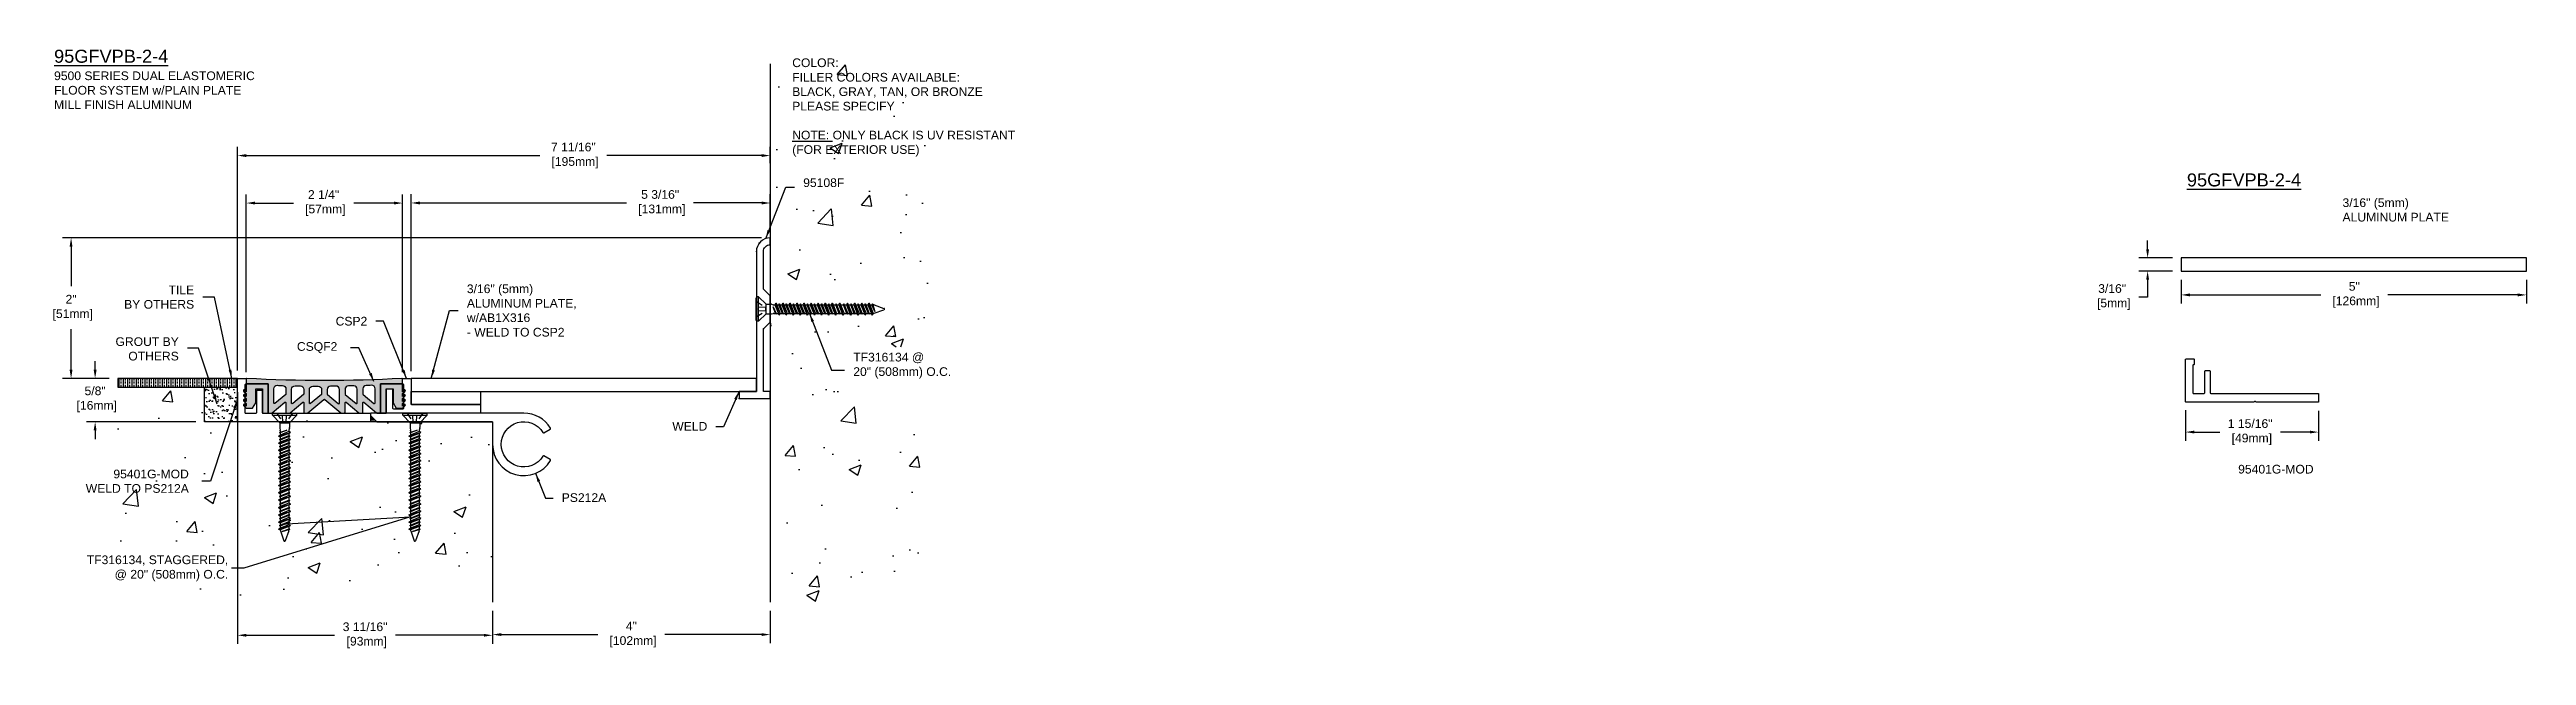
# Model space of a CAD drawing. Header units: inches. Extents: x -1.2 to 34.5, y 3.8 to 12.5.
import ezdxf
from ezdxf import colors
from ezdxf.entities.mleader import LeaderData, LeaderLine
from ezdxf.math import Vec2, Vec3

# ---------------------------------------------------------------- set-up
doc = ezdxf.new("R2010")
doc.units = ezdxf.units.IN
doc.header["$MEASUREMENT"] = 0
doc.linetypes.add('DASHED', pattern=[0.75, 0.5, -0.25])
for name, color, linetype in [('anchors', 4, 'Continuous'), ('conditions', 1, 'Continuous'), ('dimensions', 3, 'Continuous'), ('FILLER', 2, 'Continuous'), ('METALS', 7, 'Continuous'), ('text', 2, 'Continuous')]:
    doc.layers.add(name, color=color, linetype=linetype)
doc.styles.add('ARIAL', font='arial.ttf')
doc.dimstyles.new('Arial', dxfattribs={"dimtxt": 0.125, "dimasz": 0.125, "dimexe": 0.125, "dimexo": 0.125, "dimgap": 0.125, "dimtad": 0, "dimtih": 1, "dimtoh": 1, "dimdec": 4, "dimzin": 0, "dimdsep": 46, "dimlunit": 4, "dimtxsty": 'ARIAL', "dimcen": 0.09, "dimadec": 0, "dimazin": 0, "dimtfac": 1, "dimtdec": 4, "dimtofl": 0, "dimtmove": 0, "dimatfit": 3, "dimfxl": 0, "dimfrac": 2, "dimtolj": 1, "dimtzin": 0, "dimarcsym": 0})

msp = doc.modelspace()

# ---------------------------------------------------------------- texts
at = {"layer": 'text', "attachment_point": 1, "style": 'ARIAL'}
for s, insert, char_height, width in [('{\\L95GFVPB-2-4\\P\\H0.6667x;\\l9500 SERIES DUAL ELASTOMERIC\\PFLOOR SYSTEM w/PLAIN PLATE\\PMILL FINISH ALUMINUM}', (-1.12428, 12.49051), 0.1875, 7.03125), ('COLOR:{\\L                           }   \\~\\PFILLER COLORS AVAILABLE:\\PBLACK, GRAY, TAN, OR BRONZE\\PPLEASE SPECIFY\\~\\P\\P{\\LNOTE:} ONLY BLACK IS UV RESISTANT\\P(FOR EXTERIOR USE) ', (9.50855, 12.36551), 0.125, 3.515625), ('{\\L95GFVPB-2-4}', (29.59918, 10.70933), 0.1875, 1.875)]:
    msp.add_mtext(s, dxfattribs=dict(at, insert=insert, char_height=char_height, width=width))
at = {"layer": 'text', "char_height": 0.125, "style": 'ARIAL'}
for s, insert, attachment_point in [('\\A1;95108F', (9.66663, 10.57465), 4), ('3/16" (5mm)\\PALUMINUM PLATE', (31.84067, 10.1823), 4), ('TILE\\PBY OTHERS', (0.89382, 8.92667), 6), ('3/16" (5mm)\\PALUMINUM PLATE,\\Pw/AB1X316\\P- WELD TO CSP2', (4.82197, 8.73373), 4), ('CSP2', (3.38769, 8.57977), 6), ('GROUT BY\\POTHERS', (0.67261, 8.18088), 6), ('CSQF2', (2.956, 8.19908), 6), ('\\A1;TF316134 @\\P20" (508mm) O.C.', (10.38809, 7.93968), 4), ('\\A1;WELD', (8.28564, 7.06647), 6), ('95401G-MOD\\PWELD TO PS212A', (0.81685, 6.27449), 6), ('95401G-MOD', (31.42414, 6.44799), 6), ('\\A1;PS212A', (6.18857, 6.03866), 4)]:
    msp.add_mtext(s, dxfattribs=dict(at, insert=insert, attachment_point=attachment_point))

# ---------------------------------------------------------------- blocks, each defined once
blk = doc.blocks.new('*D5')
at = {"layer": 'DEFPOINTS', "color": 0}
for p in [(9.192, 10.283), (9.192, 9.791), (4.02, 7.736)]:
    blk.add_point(p, dxfattribs=at)
at = {"layer": 'dimensions', "color": 0, "lineweight": -2}
for p, q in [((4.02, 7.861), (4.02, 10.408)), ((9.192, 9.916), (9.192, 10.408)), ((4.145, 10.283), (7.123, 10.283)), ((9.067, 10.283), (8.089, 10.283))]:
    blk.add_line(p, q, dxfattribs=at)
at = {"layer": 'dimensions', "color": 0}
for points in [[(4.145, 10.304), (4.145, 10.262), (4.02, 10.283)], [(9.067, 10.304), (9.067, 10.262), (9.192, 10.283)]]:
    blk.add_solid(points, dxfattribs=at)
at = {"layer": 'dimensions', "color": 0, "insert": (7.606, 10.283), "char_height": 0.125, "attachment_point": 5, "style": 'ARIAL'}
blk.add_mtext('\\A1;5 3/16"\\P [131mm]', dxfattribs=at)
blk = doc.blocks.new('*D6')
at = {"layer": 'DEFPOINTS', "color": 0}
for p in [(1.52, 7.681), (5.192, 4.523), (5.192, 4.056)]:
    blk.add_point(p, dxfattribs=at)
at = {"layer": 'dimensions', "color": 0, "lineweight": -2}
for p, q in [((1.52, 7.556), (1.52, 3.931)), ((5.192, 4.398), (5.192, 3.931)), ((1.645, 4.056), (2.916, 4.056)), ((5.067, 4.056), (3.795, 4.056))]:
    blk.add_line(p, q, dxfattribs=at)
at = {"layer": 'dimensions', "color": 0}
for points in [[(1.645, 4.077), (1.645, 4.036), (1.52, 4.056)], [(5.067, 4.077), (5.067, 4.036), (5.192, 4.056)]]:
    blk.add_solid(points, dxfattribs=at)
at = {"layer": 'dimensions', "color": 0, "insert": (3.356, 4.056), "char_height": 0.125, "attachment_point": 5, "style": 'ARIAL'}
blk.add_mtext('\\A1;3 11/16"\\P [93mm]', dxfattribs=at)
blk = doc.blocks.new('*D7')
at = {"layer": 'DEFPOINTS', "color": 0}
for p in [(5.192, 4.533), (9.192, 4.533), (9.192, 4.066)]:
    blk.add_point(p, dxfattribs=at)
at = {"layer": 'dimensions', "color": 0, "lineweight": -2}
for p, q in [((5.192, 4.408), (5.192, 3.941)), ((9.192, 4.408), (9.192, 3.941)), ((5.317, 4.066), (6.709, 4.066)), ((9.067, 4.066), (7.675, 4.066))]:
    blk.add_line(p, q, dxfattribs=at)
at = {"layer": 'dimensions', "color": 0}
for points in [[(5.317, 4.087), (5.317, 4.046), (5.192, 4.066)], [(9.067, 4.087), (9.067, 4.046), (9.192, 4.066)]]:
    blk.add_solid(points, dxfattribs=at)
at = {"layer": 'dimensions', "color": 0, "insert": (7.192, 4.066), "char_height": 0.125, "attachment_point": 5, "style": 'ARIAL'}
blk.add_mtext('\\A1;4"\\P [102mm]', dxfattribs=at)
blk = doc.blocks.new('*D8')
at = {"layer": 'DEFPOINTS', "color": 0}
for p in [(29.518, 9.303), (34.49, 9.303), (34.49, 8.959)]:
    blk.add_point(p, dxfattribs=at)
at = {"layer": 'dimensions', "color": 0, "lineweight": -2}
for p, q in [((29.518, 9.178), (29.518, 8.834)), ((29.643, 8.959), (31.527, 8.959)), ((34.365, 8.959), (32.493, 8.959)), ((34.49, 9.178), (34.49, 8.834))]:
    blk.add_line(p, q, dxfattribs=at)
at = {"layer": 'dimensions', "color": 0}
for points in [[(29.643, 8.98), (29.643, 8.938), (29.518, 8.959)], [(34.365, 8.98), (34.365, 8.938), (34.49, 8.959)]]:
    blk.add_solid(points, dxfattribs=at)
at = {"layer": 'dimensions', "color": 0, "insert": (32.01, 8.959), "char_height": 0.125, "attachment_point": 5, "style": 'ARIAL'}
blk.add_mtext('\\A1;5"\\P [126mm]', dxfattribs=at)
blk = doc.blocks.new('*D9')
at = {"layer": 'DEFPOINTS', "color": 0}
for p in [(29.033, 9.303), (29.518, 9.491), (29.518, 9.303)]:
    blk.add_point(p, dxfattribs=at)
at = {"layer": 'dimensions', "color": 0, "lineweight": -2}
for p, q in [((29.033, 9.616), (29.033, 9.741)), ((29.393, 9.491), (28.908, 9.491)), ((29.393, 9.303), (28.908, 9.303)), ((29.033, 8.928), (28.908, 8.928)), ((29.033, 9.178), (29.033, 8.928))]:
    blk.add_line(p, q, dxfattribs=at)
at = {"layer": 'dimensions', "color": 0}
for points in [[(29.012, 9.616), (29.054, 9.616), (29.033, 9.491)], [(29.012, 9.178), (29.054, 9.178), (29.033, 9.303)]]:
    blk.add_solid(points, dxfattribs=at)
at = {"layer": 'dimensions', "color": 0, "insert": (28.522, 8.928), "char_height": 0.125, "attachment_point": 5, "style": 'ARIAL'}
blk.add_mtext('\\A1;3/16"\\P [5mm]', dxfattribs=at)
blk = doc.blocks.new('*D10')
at = {"layer": 'DEFPOINTS', "color": 0}
for p in [(-0.533, 7.756), (-0.207, 7.756), (1.045, 7.131)]:
    blk.add_point(p, dxfattribs=at)
at = {"layer": 'dimensions', "color": 0, "lineweight": -2}
for p, q in [((-0.533, 7.881), (-0.533, 8.006)), ((-0.332, 7.756), (-0.658, 7.756)), ((0.92, 7.131), (-0.658, 7.131)), ((-0.533, 7.006), (-0.533, 6.881))]:
    blk.add_line(p, q, dxfattribs=at)
at = {"layer": 'dimensions', "color": 0}
for points in [[(-0.554, 7.881), (-0.512, 7.881), (-0.533, 7.756)], [(-0.554, 7.006), (-0.512, 7.006), (-0.533, 7.131)]]:
    blk.add_solid(points, dxfattribs=at)
at = {"layer": 'dimensions', "color": 0, "insert": (-0.533, 7.454), "char_height": 0.125, "attachment_point": 5, "style": 'ARIAL'}
blk.add_mtext('\\A1;5/8"\\P [16mm]', dxfattribs=at)
blk = doc.blocks.new('95108F')
blk.add_lwpolyline([(0.063, 0.063), (0.963, 0.063), (1.063, -0.037), (1.438, -0.037), (1.538, 0.063), (2.077, 0.063, -0.414214), (2.176, -0.036), (2.176, -0.037), (2.276, -0.037), (2.276, -0.036, 0.414214), (2.077, 0.163), (1.261, 0.163), (1.251, 0.153), (1.241, 0.163), (0.063, 0.163), (0.063, 0.413), (-0.037, 0.413), (-0.037, -0.037), (0.063, -0.037)], format="xyb", close=True)
for p in [(-0.037, 0.413), (0.963, 0.063), (2.077, 0.163), (2.199, 0.122), (0.063, -0.037), (1.438, -0.037), (2.276, -0.037)]:
    blk.add_point(p)
blk = doc.blocks.new('A$C63CB1885')
for p, q in [((-0.176, 0), (-0.175, 0.018)), ((-0.176, 0), (0.176, 0)), ((-0.176, 0), (-0.07, -0.113)), ((-0.163, 0.029), (0.163, 0.029)), ((0.07, -0.113), (0.176, 0)), ((0.176, 0), (0.175, 0.018)), ((-0.086, -0.302), (0.086, -0.251)), ((-0.086, -0.302), (-0.062, -0.289)), ((-0.086, -0.302), (-0.062, -0.315)), ((-0.086, -0.403), (0.086, -0.353)), ((-0.074, -0.251), (0.032, -0.215)), ((-0.074, -0.251), (-0.062, -0.245)), ((-0.074, -0.251), (-0.062, -0.257)), ((-0.074, -0.353), (0.074, -0.302)), ((-0.074, -0.353), (-0.062, -0.346)), ((-0.074, -0.353), (-0.062, -0.359)), ((-0.07, -0.113), (0.07, -0.113)), ((-0.07, -0.113), (-0.07, -0.18)), ((-0.069, -0.189), (-0.063, -0.215)), ((-0.062, -0.245), (0.032, -0.215)), ((0.032, -0.215), (-0.062, -0.257)), ((-0.062, -0.225), (-0.062, -0.245)), ((0.062, -0.238), (-0.062, -0.289)), ((-0.062, -0.257), (-0.062, -0.289)), ((0.062, -0.264), (-0.062, -0.315)), ((-0.062, -0.346), (0.062, -0.296)), ((0.062, -0.308), (-0.062, -0.359)), ((-0.062, -0.315), (-0.062, -0.346)), ((0.062, -0.34), (-0.062, -0.391)), ((0.062, -0.225), (0.062, -0.238)), ((0.086, -0.251), (0.062, -0.238)), ((0.086, -0.251), (0.062, -0.264)), ((0.062, -0.264), (0.062, -0.296)), ((0.074, -0.302), (0.062, -0.296)), ((0.074, -0.302), (0.062, -0.308)), ((0.062, -0.308), (0.062, -0.34)), ((0.086, -0.353), (0.062, -0.34)), ((0.086, -0.353), (0.062, -0.366)), ((0.069, -0.189), (0.063, -0.215)), ((0.07, -0.113), (0.07, -0.18)), ((-0.086, -0.403), (-0.062, -0.391)), ((-0.086, -0.403), (-0.062, -0.416)), ((-0.086, -0.505), (0.086, -0.454)), ((-0.086, -0.505), (-0.062, -0.492)), ((-0.086, -0.505), (-0.062, -0.518)), ((-0.086, -0.607), (0.086, -0.556)), ((-0.086, -0.607), (-0.062, -0.594)), ((-0.086, -0.607), (-0.062, -0.619)), ((-0.086, -0.708), (0.086, -0.657)), ((-0.086, -0.708), (-0.062, -0.695)), ((-0.086, -0.708), (-0.062, -0.721)), ((-0.074, -0.454), (0.074, -0.403)), ((-0.074, -0.454), (-0.062, -0.448)), ((-0.074, -0.454), (-0.062, -0.46)), ((-0.074, -0.556), (0.074, -0.505)), ((-0.074, -0.556), (-0.062, -0.55)), ((-0.074, -0.556), (-0.062, -0.562)), ((-0.074, -0.657), (0.074, -0.607)), ((-0.074, -0.657), (-0.062, -0.651)), ((-0.074, -0.657), (-0.062, -0.664)), ((-0.074, -0.759), (0.074, -0.708)), ((-0.062, -0.359), (-0.062, -0.391)), ((0.062, -0.366), (-0.062, -0.416)), ((-0.062, -0.448), (0.062, -0.397)), ((0.062, -0.41), (-0.062, -0.46)), ((-0.062, -0.416), (-0.062, -0.448)), ((0.062, -0.441), (-0.062, -0.492)), ((-0.062, -0.46), (-0.062, -0.492)), ((0.062, -0.467), (-0.062, -0.518)), ((-0.062, -0.55), (0.062, -0.499)), ((0.062, -0.511), (-0.062, -0.562)), ((-0.062, -0.518), (-0.062, -0.55)), ((0.062, -0.543), (-0.062, -0.594)), ((-0.062, -0.562), (-0.062, -0.594)), ((0.062, -0.569), (-0.062, -0.619)), ((-0.062, -0.651), (0.062, -0.6)), ((0.062, -0.613), (-0.062, -0.664)), ((-0.062, -0.619), (-0.062, -0.651)), ((0.062, -0.644), (-0.062, -0.695)), ((-0.062, -0.664), (-0.062, -0.695)), ((0.062, -0.67), (-0.062, -0.721)), ((-0.062, -0.753), (0.062, -0.702)), ((0.062, -0.366), (0.062, -0.397)), ((0.074, -0.403), (0.062, -0.397)), ((0.074, -0.403), (0.062, -0.41)), ((0.062, -0.41), (0.062, -0.441)), ((0.086, -0.454), (0.062, -0.441)), ((0.086, -0.454), (0.062, -0.467)), ((0.062, -0.467), (0.062, -0.499)), ((0.074, -0.505), (0.062, -0.499)), ((0.074, -0.505), (0.062, -0.511)), ((0.062, -0.511), (0.062, -0.543)), ((0.086, -0.556), (0.062, -0.543)), ((0.086, -0.556), (0.062, -0.569)), ((0.062, -0.569), (0.062, -0.6)), ((0.074, -0.607), (0.062, -0.6)), ((0.074, -0.607), (0.062, -0.613)), ((0.062, -0.613), (0.062, -0.644)), ((0.086, -0.657), (0.062, -0.644)), ((0.086, -0.657), (0.062, -0.67)), ((0.062, -0.67), (0.062, -0.702)), ((0.074, -0.708), (0.062, -0.702)), ((0.074, -0.708), (0.062, -0.714)), ((-0.086, -0.81), (0.086, -0.759)), ((-0.086, -0.81), (-0.062, -0.797)), ((-0.086, -0.81), (-0.062, -0.823)), ((-0.086, -0.911), (0.086, -0.86)), ((-0.086, -0.911), (-0.062, -0.898)), ((-0.086, -0.911), (-0.062, -0.924)), ((-0.086, -1.013), (0.086, -0.962)), ((-0.086, -1.013), (-0.062, -1)), ((-0.086, -1.013), (-0.062, -1.026)), ((-0.086, -1.114), (0.086, -1.064)), ((-0.074, -0.759), (-0.062, -0.753)), ((-0.074, -0.759), (-0.062, -0.765)), ((-0.074, -0.86), (0.074, -0.81)), ((-0.074, -0.86), (-0.062, -0.854)), ((-0.074, -0.86), (-0.062, -0.867)), ((-0.074, -0.962), (0.074, -0.911)), ((-0.074, -0.962), (-0.062, -0.956)), ((-0.074, -0.962), (-0.062, -0.968)), ((-0.074, -1.064), (0.074, -1.013)), ((-0.074, -1.064), (-0.062, -1.057)), ((-0.074, -1.064), (-0.062, -1.07)), ((0.062, -0.714), (-0.062, -0.765)), ((-0.062, -0.721), (-0.062, -0.753)), ((0.062, -0.746), (-0.062, -0.797)), ((-0.062, -0.765), (-0.062, -0.797)), ((0.062, -0.772), (-0.062, -0.823)), ((-0.062, -0.854), (0.062, -0.804)), ((0.062, -0.816), (-0.062, -0.867)), ((-0.062, -0.823), (-0.062, -0.854)), ((0.062, -0.848), (-0.062, -0.898)), ((-0.062, -0.867), (-0.062, -0.898)), ((0.062, -0.873), (-0.062, -0.924)), ((-0.062, -0.956), (0.062, -0.905)), ((0.062, -0.917), (-0.062, -0.968)), ((-0.062, -0.924), (-0.062, -0.956)), ((0.062, -0.949), (-0.062, -1)), ((-0.062, -0.968), (-0.062, -1)), ((0.062, -0.975), (-0.062, -1.026)), ((-0.062, -1.057), (0.062, -1.007)), ((0.062, -1.019), (-0.062, -1.07)), ((-0.062, -1.026), (-0.062, -1.057)), ((0.062, -1.051), (-0.062, -1.101)), ((-0.062, -1.07), (-0.062, -1.101)), ((0.062, -0.714), (0.062, -0.746)), ((0.086, -0.759), (0.062, -0.746)), ((0.086, -0.759), (0.062, -0.772)), ((0.062, -0.772), (0.062, -0.804)), ((0.074, -0.81), (0.062, -0.804)), ((0.074, -0.81), (0.062, -0.816)), ((0.062, -0.816), (0.062, -0.848)), ((0.086, -0.86), (0.062, -0.848)), ((0.086, -0.86), (0.062, -0.873)), ((0.062, -0.873), (0.062, -0.905)), ((0.074, -0.911), (0.062, -0.905)), ((0.074, -0.911), (0.062, -0.917)), ((0.062, -0.917), (0.062, -0.949)), ((0.086, -0.962), (0.062, -0.949)), ((0.086, -0.962), (0.062, -0.975)), ((0.062, -0.975), (0.062, -1.007)), ((0.074, -1.013), (0.062, -1.007)), ((0.074, -1.013), (0.062, -1.019)), ((0.062, -1.019), (0.062, -1.051)), ((0.086, -1.064), (0.062, -1.051)), ((0.086, -1.064), (0.062, -1.077)), ((-0.086, -1.114), (-0.062, -1.101)), ((-0.086, -1.114), (-0.062, -1.127)), ((-0.086, -1.222), (0.086, -1.171)), ((-0.086, -1.222), (-0.062, -1.209)), ((-0.086, -1.222), (-0.062, -1.235)), ((-0.086, -1.332), (0.086, -1.282)), ((-0.086, -1.332), (-0.062, -1.319)), ((-0.086, -1.332), (-0.062, -1.345)), ((-0.086, -1.438), (0.086, -1.387)), ((-0.086, -1.438), (-0.062, -1.425)), ((-0.074, -1.171), (0.074, -1.121)), ((-0.074, -1.171), (-0.062, -1.165)), ((-0.074, -1.171), (-0.062, -1.178)), ((-0.074, -1.282), (0.074, -1.231)), ((-0.074, -1.282), (-0.062, -1.275)), ((-0.074, -1.282), (-0.062, -1.288)), ((-0.074, -1.387), (0.074, -1.336)), ((-0.074, -1.387), (-0.062, -1.381)), ((-0.074, -1.387), (-0.062, -1.393)), ((0.062, -1.077), (-0.062, -1.127)), ((-0.062, -1.165), (0.062, -1.115)), ((0.062, -1.127), (-0.062, -1.178)), ((-0.062, -1.127), (-0.062, -1.165)), ((0.062, -1.159), (-0.062, -1.209)), ((-0.062, -1.178), (-0.062, -1.209)), ((0.062, -1.184), (-0.062, -1.235)), ((-0.062, -1.275), (0.062, -1.225)), ((-0.062, -1.235), (-0.062, -1.275)), ((0.062, -1.237), (-0.062, -1.288)), ((0.062, -1.269), (-0.062, -1.319)), ((-0.062, -1.288), (-0.062, -1.319)), ((0.062, -1.295), (-0.062, -1.345)), ((-0.062, -1.381), (0.062, -1.33)), ((0.062, -1.343), (-0.062, -1.393)), ((-0.062, -1.345), (-0.062, -1.381)), ((0.062, -1.374), (-0.062, -1.425)), ((-0.062, -1.393), (-0.062, -1.425)), ((0.062, -1.4), (-0.062, -1.451)), ((0.062, -1.077), (0.062, -1.115)), ((0.074, -1.121), (0.062, -1.115)), ((0.074, -1.121), (0.062, -1.127)), ((0.062, -1.127), (0.062, -1.159)), ((0.086, -1.171), (0.062, -1.159)), ((0.086, -1.171), (0.062, -1.184)), ((0.062, -1.184), (0.062, -1.225)), ((0.074, -1.231), (0.062, -1.225)), ((0.074, -1.231), (0.062, -1.237)), ((0.062, -1.237), (0.062, -1.269)), ((0.086, -1.282), (0.062, -1.269)), ((0.086, -1.282), (0.062, -1.295)), ((0.062, -1.295), (0.062, -1.33)), ((0.074, -1.336), (0.062, -1.33)), ((0.074, -1.336), (0.062, -1.343)), ((0.062, -1.343), (0.062, -1.374)), ((0.086, -1.387), (0.062, -1.374)), ((0.086, -1.387), (0.062, -1.4)), ((0.062, -1.4), (0.062, -1.433)), ((-0.086, -1.438), (-0.062, -1.451)), ((-0.086, -1.54), (0.086, -1.489)), ((-0.086, -1.54), (-0.062, -1.527)), ((-0.086, -1.54), (-0.062, -1.553)), ((-0.086, -1.643), (0.086, -1.592)), ((-0.086, -1.643), (-0.062, -1.63)), ((-0.086, -1.643), (-0.062, -1.655)), ((-0.074, -1.489), (0.074, -1.439)), ((-0.074, -1.489), (-0.062, -1.483)), ((-0.074, -1.489), (-0.062, -1.496)), ((-0.074, -1.592), (0.074, -1.541)), ((-0.074, -1.592), (-0.062, -1.586)), ((-0.074, -1.592), (-0.062, -1.598)), ((-0.062, -1.483), (0.062, -1.433)), ((0.062, -1.445), (-0.062, -1.496)), ((-0.062, -1.451), (-0.062, -1.483)), ((0.062, -1.477), (-0.062, -1.527)), ((-0.062, -1.496), (-0.062, -1.527)), ((0.062, -1.502), (-0.062, -1.553)), ((-0.062, -1.586), (0.062, -1.535)), ((0.062, -1.547), (-0.062, -1.598)), ((-0.062, -1.553), (-0.062, -1.586)), ((0.062, -1.579), (-0.062, -1.63)), ((-0.062, -1.598), (-0.062, -1.63)), ((0.062, -1.605), (-0.062, -1.655)), ((-0.06, -1.668), (-0.01, -1.81)), ((-0.034, -1.679), (0.062, -1.636)), ((-0.034, -1.679), (0.074, -1.643)), ((0.062, -1.649), (-0.034, -1.679)), ((0.06, -1.668), (0.01, -1.81)), ((0.074, -1.439), (0.062, -1.433)), ((0.074, -1.439), (0.062, -1.445)), ((0.062, -1.445), (0.062, -1.477)), ((0.086, -1.489), (0.062, -1.477)), ((0.086, -1.489), (0.062, -1.502)), ((0.062, -1.502), (0.062, -1.535)), ((0.074, -1.541), (0.062, -1.535)), ((0.074, -1.541), (0.062, -1.547)), ((0.062, -1.547), (0.062, -1.579)), ((0.086, -1.592), (0.062, -1.579)), ((0.086, -1.592), (0.062, -1.605)), ((0.062, -1.605), (0.062, -1.652)), ((0.074, -1.643), (0.062, -1.636)), ((0.074, -1.643), (0.062, -1.649))]:
    blk.add_line(p, q)
at = {"linetype": 'DASHED', "ltscale": 0.025}
for p, q in [((-0.113, 0.029), (-0.024, -0.106)), ((-0.024, -0.106), (-0.031, 0.028)), ((0.024, -0.106), (0.031, 0.029)), ((0.112, 0.029), (0.024, -0.106)), ((-0.024, -0.106), (0.024, -0.106))]:
    blk.add_line(p, q, dxfattribs=at)
for centre, radius, start, end in [((-0.163, 0.017), 0.0112, 90, 175), ((0.163, 0.017), 0.0112, 5, 90), ((-0.023, -0.18), 0.0465, 180, 191.9357), ((-0.109, -0.225), 0.0465, 0, 11.9357), ((0.109, -0.225), 0.0465, 168.0643, 180), ((0.023, -0.18), 0.0465, 348.0643, 0), ((-0.016, -1.652), 0.0465, 183.9476, 199.3058), ((0.016, -1.652), 0.0465, 340.6942, 0), ((0, -1.806), 0.0106, 204.1001, 335.8999)]:
    blk.add_arc(centre, radius, start, end)
blk = doc.blocks.new('TF316134')
blk.add_blockref('A$C63CB1885', (0, -0.0285))
blk = doc.blocks.new('*D11')
at = {"layer": 'DEFPOINTS', "color": 0}
for p in [(9.192, 9.781), (-0.879, 7.756), (-0.207, 7.756)]:
    blk.add_point(p, dxfattribs=at)
at = {"layer": 'dimensions', "color": 0, "lineweight": -2}
for p, q in [((9.067, 9.781), (-1.004, 9.781)), ((-0.879, 9.656), (-0.879, 9.083)), ((-0.879, 7.881), (-0.879, 8.464)), ((-0.332, 7.756), (-1.004, 7.756))]:
    blk.add_line(p, q, dxfattribs=at)
at = {"layer": 'dimensions', "color": 0}
for points in [[(-0.9, 9.656), (-0.859, 9.656), (-0.879, 9.781)], [(-0.9, 7.881), (-0.859, 7.881), (-0.879, 7.756)]]:
    blk.add_solid(points, dxfattribs=at)
at = {"layer": 'dimensions', "color": 0, "insert": (-0.879, 8.774), "char_height": 0.125, "attachment_point": 5, "style": 'ARIAL'}
blk.add_mtext('\\A1;2"\\P [51mm]', dxfattribs=at)
blk = doc.blocks.new('csp2')
blk.add_lwpolyline([(0, 0.33, -0.414214), (0.02, 0.35), (0.066, 0.35, -0.414214), (0.086, 0.33), (0.086, 0.08, 0.414214), (0.106, 0.06), (0.23, 0.06, 0.414214), (0.25, 0.08), (0.25, 0.405, 0.414214), (0.24, 0.415, -0.414214), (0.23, 0.425), (0.23, 0.49, -0.414214), (0.24, 0.5), (0.335, 0.5, -0.414214), (0.355, 0.48), (0.355, 0.135, 0.414214), (0.365, 0.125), (1.355, 0.125), (1.355, 0), (0.335, 0), (0.02, 0, -0.414214), (0, 0.02)], format="xyb", close=True)
blk = doc.blocks.new('1inchShim')
blk.add_lwpolyline([(46.452, 33.613), (47.452, 33.613), (47.452, 33.426), (46.452, 33.426), (46.452, 33.613)])
blk = doc.blocks.new('*D12')
at = {"layer": 'DEFPOINTS', "color": 0}
for p in [(9.192, 10.966), (9.192, 10.734), (1.52, 7.746)]:
    blk.add_point(p, dxfattribs=at)
at = {"layer": 'dimensions', "color": 0, "lineweight": -2}
for p, q in [((1.52, 7.871), (1.52, 11.091)), ((9.192, 10.859), (9.192, 11.091)), ((1.645, 10.966), (5.873, 10.966)), ((9.067, 10.966), (6.839, 10.966))]:
    blk.add_line(p, q, dxfattribs=at)
at = {"layer": 'dimensions', "color": 0}
for points in [[(1.645, 10.987), (1.645, 10.945), (1.52, 10.966)], [(9.067, 10.987), (9.067, 10.945), (9.192, 10.966)]]:
    blk.add_solid(points, dxfattribs=at)
at = {"layer": 'dimensions', "color": 0, "insert": (6.356, 10.966), "char_height": 0.125, "attachment_point": 5, "style": 'ARIAL'}
blk.add_mtext('\\A1;7 11/16"\\P [195mm]', dxfattribs=at)
blk = doc.blocks.new('*D13')
at = {"layer": 'DEFPOINTS', "color": 0}
for p in [(3.895, 10.282), (1.645, 7.719), (3.895, 7.719)]:
    blk.add_point(p, dxfattribs=at)
at = {"layer": 'dimensions', "color": 0, "lineweight": -2}
for p, q in [((1.645, 7.844), (1.645, 10.407)), ((3.895, 7.844), (3.895, 10.407)), ((1.77, 10.282), (2.323, 10.282)), ((3.77, 10.282), (3.193, 10.282))]:
    blk.add_line(p, q, dxfattribs=at)
at = {"layer": 'dimensions', "color": 0}
for points in [[(1.77, 10.303), (1.77, 10.261), (1.645, 10.282)], [(3.77, 10.303), (3.77, 10.261), (3.895, 10.282)]]:
    blk.add_solid(points, dxfattribs=at)
at = {"layer": 'dimensions', "color": 0, "insert": (2.758, 10.282), "char_height": 0.125, "attachment_point": 5, "style": 'ARIAL'}
blk.add_mtext('\\A1;2 1/4"\\P [57mm]', dxfattribs=at)
blk = doc.blocks.new('PS212A')
at = {"linetype": 'Continuous', "flags": 128}
blk.add_lwpolyline([(0.451, 0.125), (-1.747, 0.125, 0.414214), (-1.757, 0.115), (-1.757, 0.095, 0.198912), (-1.754, 0.087), (-1.67, 0.003, 0.198912), (-1.663, 0), (-0.009, 0, -0.414214), (0.001, -0.01), (0.001, -0.325, 0.758338), (0.836, -0.559, 0.420887), (0.832, -0.545), (0.741, -0.492, 0.405496), (0.727, -0.496, -3.520953), (0.727, -0.154, 0.405496), (0.741, -0.157), (0.832, -0.105, 0.420887), (0.836, -0.091, 0.261868)], format="xyb", close=True, dxfattribs=at)
blk = doc.blocks.new('95401G')
blk.add_lwpolyline([(1.915, 0), (1.019, 0, -0.198912), (1.012, 0.003), (1.007, 0.008, 0.414214), (0.993, 0.008), (0.988, 0.003, -0.198912), (0.981, 0), (0.01, 0, -0.414214), (0, 0.01), (0, 0.615, -0.414214), (0.01, 0.625), (0.115, 0.625, -0.414214), (0.125, 0.615), (0.125, 0.55, -0.414214), (0.115, 0.54, 0.414214), (0.105, 0.53), (0.105, 0.135, 0.414214), (0.115, 0.125), (0.265, 0.125, 0.414214), (0.275, 0.135), (0.275, 0.445, -0.414214), (0.285, 0.455), (0.345, 0.455, -0.414214), (0.355, 0.445), (0.355, 0.135, 0.414214), (0.365, 0.125), (1.915, 0.125)], format="xyb", close=True)
blk = doc.blocks.new('*D16')
at = {"layer": 'DEFPOINTS', "color": 0}
for p in [(29.58, 7.423), (31.495, 7.413), (31.495, 6.983)]:
    blk.add_point(p, dxfattribs=at)
at = {"layer": 'dimensions', "color": 0, "lineweight": -2}
for p, q in [((29.58, 7.298), (29.58, 6.858)), ((31.495, 7.288), (31.495, 6.858)), ((29.705, 6.983), (30.075, 6.983)), ((31.37, 6.983), (30.945, 6.983))]:
    blk.add_line(p, q, dxfattribs=at)
at = {"layer": 'dimensions', "color": 0}
for points in [[(29.705, 7.004), (29.705, 6.963), (29.58, 6.983)], [(31.37, 7.004), (31.37, 6.963), (31.495, 6.983)]]:
    blk.add_solid(points, dxfattribs=at)
at = {"layer": 'dimensions', "color": 0, "insert": (30.51, 6.983), "char_height": 0.125, "attachment_point": 5, "style": 'ARIAL'}
blk.add_mtext('\\A1;1 15/16"\\P [49mm]', dxfattribs=at)
blk = doc.blocks.new('CSQF2')
h = blk.add_hatch(color=256)
h.paths.add_polyline_path([(4.559, 1.888, 0.430422), (4.548, 1.898, -0.027516), (2.319, 1.898, 0.430422), (2.309, 1.888), (2.309, 1.819), (2.624, 1.819), (2.624, 1.399), (2.676, 1.399, 0.176327), (2.682, 1.401), (2.864, 1.554, -0.63707), (2.88, 1.546), (2.88, 1.409, 0.414214), (2.89, 1.399), (2.932, 1.399, 0.176327), (2.939, 1.401), (3.121, 1.554, -0.63707), (3.137, 1.546), (3.137, 1.409, 0.414214), (3.147, 1.399), (3.189, 1.399, 0.176327), (3.195, 1.401), (3.427, 1.596, -0.36397), (3.44, 1.596), (3.672, 1.401, 0.176327), (3.679, 1.399), (3.721, 1.399, 0.414214), (3.731, 1.409), (3.731, 1.546, -0.63707), (3.747, 1.554), (3.929, 1.401, 0.176327), (3.935, 1.399), (3.977, 1.399, 0.414214), (3.987, 1.409), (3.987, 1.546, -0.63707), (4.004, 1.554), (4.186, 1.401, 0.176327), (4.192, 1.399), (4.244, 1.399), (4.244, 1.819), (4.559, 1.819)])
h.paths.add_polyline_path([(3.267, 1.788, 0.000939), (3.344, 1.788, -0.412919), (3.394, 1.738), (3.394, 1.676, -0.221695), (3.39, 1.669), (3.234, 1.537, -0.63707), (3.217, 1.545), (3.217, 1.738, -0.416611)], flags=16)
h.paths.add_polyline_path([(3.137, 1.74), (3.137, 1.676, -0.221695), (3.134, 1.669), (2.977, 1.537, -0.63707), (2.96, 1.545), (2.96, 1.742, -0.420307), (3.012, 1.792, 0.000939), (3.088, 1.79, -0.409242)], flags=16)
h.paths.add_polyline_path([(3.524, 1.788, 0.000939), (3.6, 1.788, -0.416611), (3.651, 1.738), (3.651, 1.545, -0.63707), (3.634, 1.537), (3.478, 1.669, -0.221695), (3.474, 1.676), (3.474, 1.738, -0.412919)], flags=16)
h.paths.add_polyline_path([(2.88, 1.746), (2.88, 1.676, -0.221695), (2.877, 1.669), (2.72, 1.537, -0.63707), (2.704, 1.545), (2.704, 1.749, -0.424014), (2.756, 1.799, 0.000939), (2.832, 1.796, -0.405574)], flags=16)
h.paths.add_polyline_path([(3.78, 1.79, 0.000939), (3.856, 1.792, -0.420307), (3.907, 1.742), (3.907, 1.545, -0.63707), (3.891, 1.537), (3.734, 1.669, -0.221695), (3.731, 1.676), (3.731, 1.74, -0.409242)], flags=16)
h.paths.add_polyline_path([(4.036, 1.796, 0.000939), (4.112, 1.799, -0.424014), (4.164, 1.749), (4.164, 1.545, -0.63707), (4.147, 1.537), (3.991, 1.669, -0.221695), (3.987, 1.676), (3.987, 1.746, -0.405574)], flags=16)
h.paths.add_polyline_path([(2.624, 1.819), (2.309, 1.819), (2.309, 1.707), (2.285, 1.731, 0.414214), (2.271, 1.731, 0.414214), (2.271, 1.717), (2.309, 1.679), (2.309, 1.637), (2.285, 1.661, 0.414214), (2.271, 1.661, 0.414214), (2.271, 1.647), (2.309, 1.609), (2.309, 1.567), (2.285, 1.591, 0.414214), (2.271, 1.591, 0.414214), (2.271, 1.577), (2.309, 1.539), (2.309, 1.497), (2.285, 1.521, 0.414214), (2.271, 1.521, 0.414214), (2.271, 1.507), (2.306, 1.472, 0.198912), (2.313, 1.469), (2.399, 1.469), (2.444, 1.547), (2.444, 1.749), (2.544, 1.749), (2.544, 1.399), (2.624, 1.399)])
h.paths.add_polyline_path([(4.324, 1.749), (4.424, 1.749), (4.424, 1.547), (4.469, 1.469), (4.555, 1.469, 0.198912), (4.562, 1.472), (4.597, 1.507, 0.414214), (4.597, 1.521, 0.414214), (4.583, 1.521), (4.559, 1.497), (4.559, 1.539), (4.597, 1.577, 0.414214), (4.597, 1.591, 0.414214), (4.583, 1.591), (4.559, 1.567), (4.559, 1.609), (4.597, 1.647, 0.414214), (4.597, 1.661, 0.414214), (4.583, 1.661), (4.559, 1.637), (4.559, 1.679), (4.597, 1.717, 0.414214), (4.597, 1.731, 0.414214), (4.583, 1.731), (4.559, 1.707), (4.559, 1.819), (4.244, 1.819), (4.244, 1.399), (4.324, 1.399)])
for p, q in [((2.309, 1.819), (2.624, 1.819)), ((2.624, 1.819), (2.309, 1.819)), ((2.624, 1.819), (2.624, 1.399)), ((2.624, 1.399), (2.624, 1.819)), ((4.244, 1.819), (4.244, 1.399)), ((4.559, 1.819), (4.244, 1.819)), ((4.244, 1.819), (4.559, 1.819)), ((4.244, 1.399), (4.244, 1.819))]:
    blk.add_line(p, q)
for points in [[(2.89, 1.399), (2.932, 1.399, 0.176327), (2.939, 1.401), (3.121, 1.554, -0.63707), (3.137, 1.546), (3.137, 1.409, 0.414214), (3.147, 1.399), (3.189, 1.399, 0.176327), (3.195, 1.401), (3.427, 1.596, -0.36397), (3.44, 1.596), (3.672, 1.401, 0.176327), (3.679, 1.399), (3.721, 1.399, 0.414214), (3.731, 1.409), (3.731, 1.546, -0.63707), (3.747, 1.554), (3.929, 1.401, 0.176327), (3.935, 1.399), (3.977, 1.399, 0.414214), (3.987, 1.409), (3.987, 1.546, -0.63707), (4.004, 1.554), (4.186, 1.401, 0.176327), (4.192, 1.399), (4.244, 1.399), (4.324, 1.399), (4.324, 1.749), (4.424, 1.749), (4.424, 1.547), (4.469, 1.469), (4.555, 1.469, 0.198912), (4.562, 1.472), (4.597, 1.507, 0.414214), (4.597, 1.521, 0.414214), (4.583, 1.521), (4.559, 1.497), (4.559, 1.539), (4.597, 1.577, 0.414214), (4.597, 1.591, 0.414214), (4.583, 1.591), (4.559, 1.567), (4.559, 1.609), (4.597, 1.647, 0.414214), (4.597, 1.661, 0.414214), (4.583, 1.661), (4.559, 1.637), (4.559, 1.679), (4.597, 1.717, 0.414214), (4.597, 1.731, 0.414214), (4.583, 1.731), (4.559, 1.707), (4.559, 1.819), (4.559, 1.888, 0.430422), (4.548, 1.898, -0.027516), (2.319, 1.898, 0.430422), (2.309, 1.888), (2.309, 1.819), (2.309, 1.707), (2.285, 1.731, 0.414214), (2.271, 1.731, 0.414214), (2.271, 1.717), (2.309, 1.679), (2.309, 1.637), (2.285, 1.661, 0.414214), (2.271, 1.661, 0.414214), (2.271, 1.647), (2.309, 1.609), (2.309, 1.567), (2.285, 1.591, 0.414214), (2.271, 1.591, 0.414214), (2.271, 1.577), (2.309, 1.539), (2.309, 1.497), (2.285, 1.521, 0.414214), (2.271, 1.521, 0.414214), (2.271, 1.507), (2.306, 1.472, 0.198912), (2.313, 1.469), (2.399, 1.469), (2.444, 1.547), (2.444, 1.749), (2.544, 1.749), (2.544, 1.399), (2.624, 1.399), (2.676, 1.399, 0.176327), (2.682, 1.401), (2.864, 1.554, -0.63707), (2.88, 1.546), (2.88, 1.409, 0.414214)], [(2.88, 1.676, -0.221695), (2.877, 1.669), (2.72, 1.537, -0.63707), (2.704, 1.545), (2.704, 1.749, -0.424014), (2.756, 1.799, 0.000939), (2.832, 1.796, -0.405574), (2.88, 1.746)], [(3.137, 1.74), (3.137, 1.676, -0.221695), (3.134, 1.669), (2.977, 1.537, -0.63707), (2.96, 1.545), (2.96, 1.742, -0.420307), (3.012, 1.792, 0.000939), (3.088, 1.79, -0.409242)], [(3.394, 1.738), (3.394, 1.676, -0.221695), (3.39, 1.669), (3.234, 1.537, -0.63707), (3.217, 1.545), (3.217, 1.738, -0.416611), (3.267, 1.788, 0.000939), (3.344, 1.788, -0.412919)], [(3.474, 1.738), (3.474, 1.676, 0.221695), (3.478, 1.669), (3.634, 1.537, 0.63707), (3.651, 1.545), (3.651, 1.738, 0.416611), (3.6, 1.788, -0.000939), (3.524, 1.788, 0.412919)], [(3.78, 1.79, 0.409242), (3.731, 1.74), (3.731, 1.676, 0.221695), (3.734, 1.669), (3.891, 1.537, 0.63707), (3.907, 1.545), (3.907, 1.742, 0.420307), (3.856, 1.792, -0.000939)], [(3.987, 1.746), (3.987, 1.676, 0.221695), (3.991, 1.669), (4.147, 1.537, 0.63707), (4.164, 1.545), (4.164, 1.749, 0.424014), (4.112, 1.799, -0.000939), (4.036, 1.796, 0.405574)]]:
    blk.add_lwpolyline(points, format="xyb", close=True)

# ---------------------------------------------------------------- dimensions: what is measured, and where the dimension line sits
at = {"layer": 'dimensions'}
for base, p1, p2, override, picture, middle in [((9.19217, 10.96588), (1.51967, 7.74636), (9.19217, 10.73438), {"dimdec": 4, "dimpost": '\\X'}, '*D12', (6.35592, 10.96588)), ((3.89467, 10.28184), (1.64467, 7.71886), (3.89467, 7.71886), {"dimpost": '\\X'}, '*D13', (2.75817, 10.28184)), ((9.19217, 10.28283), (4.01993, 7.73636), (9.19217, 9.79136), {"dimpost": '\\X'}, '*D5', (7.60605, 10.28283)), ((34.49021, 8.95877), (29.51797, 9.30327), (34.49021, 9.30327), {"dimpost": '\\X'}, '*D8', (32.0101, 8.95877)), ((31.49493, 6.98346), (29.58043, 7.42346), (31.49493, 7.41346), {"dimpost": '\\X'}, '*D16', (30.50998, 6.98346)), ((9.19217, 4.06645), (5.19217, 4.53274), (9.19217, 4.53274), {"dimpost": '\\X'}, '*D7', (7.19217, 4.06645))]:
    dim = msp.add_linear_dim(base=base, p1=p1, p2=p2, dimstyle='Arial', override=override, dxfattribs=at)
    dim.commit()
    dim.dimension.update_dxf_attribs({"geometry": picture, "text_midpoint": middle, "dimtype": 160})
for base, p1, p2, angle, picture, middle in [((-0.87939, 7.75632), (9.19217, 9.78136), (-0.20698, 7.75632), 90, '*D11', (-0.87939, 8.77386)), ((29.03275, 9.30327), (29.51797, 9.49077), (29.51797, 9.30327), 90, '*D9', (28.52162, 8.92827)), ((-0.53292, 7.75632), (1.04456, 7.13132), (-0.20698, 7.75632), 90, '*D10', (-0.53292, 7.45386)), ((5.19217, 4.05642), (1.51967, 7.68132), (5.19217, 4.52271), 180, '*D6', (3.35592, 4.05642))]:
    dim = msp.add_linear_dim(base=base, p1=p1, p2=p2, angle=angle, dimstyle='Arial', override={"dimpost": '\\X'}, dxfattribs=at)
    dim.commit()
    dim.dimension.update_dxf_attribs({"geometry": picture, "text_midpoint": middle, "dimtype": 160})

# ---------------------------------------------------------------- hatches: boundary and pattern name
at = {"layer": 'conditions'}
h = msp.add_hatch(dxfattribs=at)
h.set_pattern_fill('AR-CONC', color=256, scale=0.25, style=0)
h.set_pattern_definition([(50, (-2.8016, 5.8635), (1.79315, -0.15688), [0.1875, -2.0625]), (355, (-2.8016, 5.8635), (-0.34688, 1.88048), [0.15, -1.65]), (100.451, (-2.6522, 5.8504), (1.44627, 1.7236), [0.15935, -1.75286]), (46.184, (-2.8016, 6.3635), (2.6681, -0.4138), [0.28125, -3.09375]), (96.636, (-2.5793, 6.329), (2.33666, 2.4353), [0.23903, -2.6293]), (351.184, (-2.8016, 6.3635), (2.33665, 2.4353), [0.225, -2.475]), (21, (-2.5516, 6.2385), (1.49227, -1.00655), [0.1875, -2.0625]), (326, (-2.5516, 6.2385), (0.60829, 1.81288), [0.15, -1.65]), (71.451, (-2.4273, 6.1546), (2.10056, 0.80633), [0.15935, -1.75286]), (37.5, (-2.80165, 5.8635), (0.0304, 0.832235), [0, -1.63, 0, -1.675, 0, -1.65625]), (7.5, (-2.80165, 5.8635), (0.657674, 0.98603), [0, -0.955, 0, -1.5925, 0, -0.63125]), (327.5, (-3.35915, 5.8635), (1.334556, -0.056387), [0, -0.625, 0, -1.95, 0, -2.5875]), (317.5, (-3.6091, 5.8635), (1.457965, 0.25026), [0, -0.8125, 0, -1.295, 0, -1.8375])])
h.paths.add_polyline_path([(11.49759, 12.28618), (9.19217, 12.28618), (9.19217, 8.83496), (9.20512, 8.83496), (9.23585, 8.82847, 0.05212645), (9.24546, 8.82746), (9.25883, 8.82746), (9.27176, 8.85146), (9.28468, 8.82746), (9.31638, 8.82746), (9.32254, 8.83891), (9.3287, 8.82746), (9.3604, 8.82746), (9.37332, 8.85146), (9.38625, 8.82746), (9.41794, 8.82746), (9.4241, 8.83891), (9.43027, 8.82746), (9.46196, 8.82746), (9.47488, 8.85146), (9.48781, 8.82746), (9.5195, 8.82746), (9.52567, 8.83891), (9.53183, 8.82746), (9.56352, 8.82746), (9.57645, 8.85146), (9.58937, 8.82746), (9.62106, 8.82746), (9.62723, 8.83891), (9.63339, 8.82746), (9.66508, 8.82746), (9.67801, 8.85146), (9.69093, 8.82746), (9.72263, 8.82746), (9.72879, 8.83891), (9.73495, 8.82746), (9.76665, 8.82746), (9.77957, 8.85146), (9.7925, 8.82746), (9.82419, 8.82746), (9.83035, 8.83891), (9.83652, 8.82746), (9.86821, 8.82746), (9.88113, 8.85146), (9.89406, 8.82746), (9.92575, 8.82746), (9.93192, 8.83891), (9.93808, 8.82746), (9.96977, 8.82746), (9.9827, 8.85146), (9.99562, 8.82746), (10.02731, 8.82746), (10.03348, 8.83891), (10.03964, 8.82746), (10.07133, 8.82746), (10.08426, 8.85146), (10.09718, 8.82746), (10.13519, 8.82746), (10.14136, 8.83891), (10.14752, 8.82746), (10.17921, 8.82746), (10.19214, 8.85146), (10.20506, 8.82746), (10.24532, 8.82746), (10.25149, 8.83891), (10.25765, 8.82746), (10.28934, 8.82746), (10.30227, 8.85146), (10.31519, 8.82746), (10.35095, 8.82746), (10.35712, 8.83891), (10.36328, 8.82746), (10.39497, 8.82746), (10.4079, 8.85146), (10.42082, 8.82746), (10.45322, 8.82746), (10.45938, 8.83891), (10.46554, 8.82746), (10.49724, 8.82746), (10.51016, 8.85146), (10.52309, 8.82746), (10.55548, 8.82746), (10.56164, 8.83891), (10.5678, 8.82746), (10.5995, 8.82746), (10.61242, 8.85146), (10.62535, 8.82746), (10.64897, 8.82746), (10.64243, 8.84198), (10.64859, 8.85343), (10.65476, 8.84198), (10.65942, 8.82746), (10.67288, 8.82746, -0.08443704), (10.68826, 8.82485), (10.82931, 8.77544, -0.77412328), (10.82931, 8.75499), (10.68826, 8.70558, -0.06652555), (10.67619, 8.70308), (10.6632, 8.67896), (10.65028, 8.70296), (10.61859, 8.70296), (10.61242, 8.69152), (10.60626, 8.70296), (10.57387, 8.70296), (10.56094, 8.67896), (10.54802, 8.70296), (10.51632, 8.70296), (10.51016, 8.69152), (10.504, 8.70296), (10.47161, 8.70296), (10.45868, 8.67896), (10.44576, 8.70296), (10.41406, 8.70296), (10.4079, 8.69152), (10.40174, 8.70296), (10.36597, 8.70296), (10.35305, 8.67896), (10.34012, 8.70296), (10.30843, 8.70296), (10.30227, 8.69152), (10.2961, 8.70296), (10.25585, 8.70296), (10.24292, 8.67896), (10.23, 8.70296), (10.1983, 8.70296), (10.19214, 8.69152), (10.18598, 8.70296), (10.17383, 8.70296), (10.14797, 8.70296), (10.13504, 8.67896), (10.12212, 8.70296), (10.09042, 8.70296), (10.08426, 8.69152), (10.0781, 8.70296), (10.0464, 8.70296), (10.03348, 8.67896), (10.02055, 8.70296), (9.98886, 8.70296), (9.9827, 8.69152), (9.97653, 8.70296), (9.94484, 8.70296), (9.93192, 8.67896), (9.91899, 8.70296), (9.8873, 8.70296), (9.88113, 8.69152), (9.87497, 8.70296), (9.84328, 8.70296), (9.83035, 8.67896), (9.81743, 8.70296), (9.78573, 8.70296), (9.77957, 8.69152), (9.77341, 8.70296), (9.74172, 8.70296), (9.72879, 8.67896), (9.71587, 8.70296), (9.68417, 8.70296), (9.67801, 8.69152), (9.67185, 8.70296), (9.64015, 8.70296), (9.62723, 8.67896), (9.6143, 8.70296), (9.58261, 8.70296), (9.57645, 8.69152), (9.57028, 8.70296), (9.53859, 8.70296), (9.52567, 8.67896), (9.51274, 8.70296), (9.48105, 8.70296), (9.47488, 8.69152), (9.46872, 8.70296), (9.43703, 8.70296), (9.4241, 8.67896), (9.41118, 8.70296), (9.37948, 8.70296), (9.37332, 8.69152), (9.36716, 8.70296), (9.33547, 8.70296), (9.32254, 8.67896), (9.30962, 8.70296), (9.27792, 8.70296), (9.27176, 8.69152), (9.2656, 8.70296), (9.24546, 8.70296, 0.05212645), (9.23585, 8.70196), (9.20512, 8.69546), (9.19217, 8.69546), (9.19217, 8.57886), (9.19217, 4.53274), (11.49759, 4.53274), (11.49759, 7.47224), (10.28464, 7.47224), (10.28464, 8.21303), (11.49759, 8.21303)])
h.paths.add_polyline_path([(9.63806, 10.41964), (9.63806, 10.78215), (10.61581, 10.78215), (10.61581, 10.41964)], flags=16)
h.paths.add_polyline_path([(9.62562, 10.72919), (10.58487, 10.72919), (10.58487, 10.44397), (9.62562, 10.44397)], flags=24)
h = msp.add_hatch(dxfattribs=at)
h.set_pattern_fill('AR-CONC', color=256, scale=0.25, style=0)
h.set_pattern_definition([(50, (-2.8016, 5.8635), (1.79315, -0.15688), [0.1875, -2.0625]), (355, (-2.8016, 5.8635), (-0.34688, 1.8805), [0.15, -1.65]), (100.451, (-2.6522, 5.8504), (1.44627, 1.7236), [0.15935, -1.75286]), (46.184, (-2.8016, 6.3635), (2.6681, -0.4138), [0.28125, -3.09375]), (96.636, (-2.5793, 6.329), (2.33666, 2.4353), [0.239, -2.6293]), (351.184, (-2.8016, 6.3635), (2.3367, 2.4353), [0.225, -2.475]), (21, (-2.5516, 6.2385), (1.49227, -1.00655), [0.1875, -2.0625]), (326, (-2.5516, 6.2385), (0.6083, 1.81288), [0.15, -1.65]), (71.451, (-2.4273, 6.1546), (2.10056, 0.80633), [0.15935, -1.75286]), (37.5, (-2.80165, 5.8635), (0.0304, 0.832235), [0, -1.63, 0, -1.675, 0, -1.65625]), (7.5, (-2.80165, 5.8635), (0.65767, 0.98603), [0, -0.955, 0, -1.5925, 0, -0.63125]), (327.5, (-3.35915, 5.8635), (1.334556, -0.056387), [0, -0.625, 0, -1.95, 0, -2.5875]), (317.5, (-3.6091, 5.8635), (1.45797, 0.25026), [0, -0.8125, 0, -1.295, 0, -1.8375])])
h.paths.add_polyline_path([(5.19217, 7.14136), (4.16816, 7.14136), (4.14355, 7.11536), (4.14355, 7.0434), (4.13706, 7.01268, 0.05212645), (4.13605, 7.00306), (4.13605, 6.98969), (4.16005, 6.97677), (4.13605, 6.96384), (4.13605, 6.93215), (4.14749, 6.92598), (4.13605, 6.91982), (4.13605, 6.88813), (4.16005, 6.8752), (4.13605, 6.86228), (4.13605, 6.83058), (4.14749, 6.82442), (4.13605, 6.81826), (4.13605, 6.78657), (4.16005, 6.77364), (4.13605, 6.76072), (4.13605, 6.72902), (4.14749, 6.72286), (4.13605, 6.7167), (4.13605, 6.685), (4.16005, 6.67208), (4.13605, 6.65915), (4.13605, 6.62746), (4.14749, 6.6213), (4.13605, 6.61513), (4.13605, 6.58344), (4.16005, 6.57052), (4.13605, 6.55759), (4.13605, 6.5259), (4.14749, 6.51973), (4.13605, 6.51357), (4.13605, 6.48188), (4.16005, 6.46895), (4.13605, 6.45603), (4.13605, 6.42433), (4.14749, 6.41817), (4.13605, 6.41201), (4.13605, 6.38032), (4.16005, 6.36739), (4.13605, 6.35447), (4.13605, 6.32277), (4.14749, 6.31661), (4.13605, 6.31045), (4.13605, 6.27875), (4.16005, 6.26583), (4.13605, 6.2529), (4.13605, 6.22121), (4.14749, 6.21505), (4.13605, 6.20888), (4.13605, 6.17719), (4.16005, 6.16427), (4.13605, 6.15134), (4.13605, 6.11333), (4.14749, 6.10717), (4.13605, 6.101), (4.13605, 6.06931), (4.16005, 6.05638), (4.13605, 6.04346), (4.13605, 6.0032), (4.14749, 5.99704), (4.13605, 5.99088), (4.13605, 5.95918), (4.16005, 5.94626), (4.13605, 5.93333), (4.13605, 5.89757), (4.14749, 5.89141), (4.13605, 5.88524), (4.13605, 5.85355), (4.16005, 5.84062), (4.13605, 5.8277), (4.13605, 5.79531), (4.14749, 5.78914), (4.13605, 5.78298), (4.13605, 5.75129), (4.16005, 5.73836), (4.13605, 5.72544), (4.13605, 5.69305), (4.14749, 5.68688), (4.13605, 5.68072), (4.13605, 5.64903), (4.16005, 5.6361), (4.13605, 5.62318), (4.13605, 5.59956), (4.15057, 5.60609), (4.16201, 5.59993), (4.15057, 5.59377), (4.13605, 5.5891), (4.13605, 5.56773), (4.08402, 5.41922, -0.77412328), (4.06358, 5.41922), (4.01155, 5.56773), (4.01155, 5.5724), (3.98755, 5.58532), (4.01155, 5.59825), (4.01155, 5.62994), (4.00011, 5.6361), (4.01155, 5.64227), (4.01155, 5.67466), (3.98755, 5.68758), (4.01155, 5.70051), (4.01155, 5.7322), (4.00011, 5.73836), (4.01155, 5.74453), (4.01155, 5.77692), (3.98755, 5.78984), (4.01155, 5.80277), (4.01155, 5.83446), (4.00011, 5.84062), (4.01155, 5.84679), (4.01155, 5.88255), (3.98755, 5.89548), (4.01155, 5.9084), (4.01155, 5.94009), (4.00011, 5.94626), (4.01155, 5.95242), (4.01155, 5.99268), (3.98755, 6.0056), (4.01155, 6.01853), (4.01155, 6.05022), (4.00011, 6.05638), (4.01155, 6.06255), (4.01155, 6.0747), (4.01155, 6.10056), (3.98755, 6.11348), (4.01155, 6.12641), (4.01155, 6.1581), (4.00011, 6.16427), (4.01155, 6.17043), (4.01155, 6.20212), (3.98755, 6.21505), (4.01155, 6.22797), (4.01155, 6.25966), (4.00011, 6.26583), (4.01155, 6.27199), (4.01155, 6.30368), (3.98755, 6.31661), (4.01155, 6.32953), (4.01155, 6.36123), (4.00011, 6.36739), (4.01155, 6.37355), (4.01155, 6.40525), (3.98755, 6.41817), (4.01155, 6.4311), (4.01155, 6.46279), (4.00011, 6.46895), (4.01155, 6.47512), (4.01155, 6.50681), (3.98755, 6.51973), (4.01155, 6.53266), (4.01155, 6.56435), (4.00011, 6.57052), (4.01155, 6.57668), (4.01155, 6.60837), (3.98755, 6.6213), (4.01155, 6.63422), (4.01155, 6.66591), (4.00011, 6.67208), (4.01155, 6.67824), (4.01155, 6.70993), (3.98755, 6.72286), (4.01155, 6.73578), (4.01155, 6.76748), (4.00011, 6.77364), (4.01155, 6.7798), (4.01155, 6.8115), (3.98755, 6.82442), (4.01155, 6.83735), (4.01155, 6.86904), (4.00011, 6.8752), (4.01155, 6.88137), (4.01155, 6.91306), (3.98755, 6.92598), (4.01155, 6.93891), (4.01155, 6.9706), (4.00011, 6.97677), (4.01155, 6.98293), (4.01155, 7.00306, 0.05212645), (4.01054, 7.01268), (4.00405, 7.0434), (4.00405, 7.11536), (3.97944, 7.14136), (2.29107, 7.14136), (2.26646, 7.11536), (2.26646, 7.0434), (2.25997, 7.01268, 0.05212645), (2.25896, 7.00306), (2.25896, 6.98969), (2.28296, 6.97677), (2.25896, 6.96384), (2.25896, 6.93215), (2.27041, 6.92598), (2.25896, 6.91982), (2.25896, 6.88813), (2.28296, 6.8752), (2.25896, 6.86228), (2.25896, 6.83058), (2.27041, 6.82442), (2.25896, 6.81826), (2.25896, 6.78657), (2.28296, 6.77364), (2.25896, 6.76072), (2.25896, 6.72902), (2.27041, 6.72286), (2.25896, 6.7167), (2.25896, 6.685), (2.28296, 6.67208), (2.25896, 6.65915), (2.25896, 6.62746), (2.27041, 6.6213), (2.25896, 6.61513), (2.25896, 6.58344), (2.28296, 6.57052), (2.25896, 6.55759), (2.25896, 6.5259), (2.27041, 6.51973), (2.25896, 6.51357), (2.25896, 6.48188), (2.28296, 6.46895), (2.25896, 6.45603), (2.25896, 6.42433), (2.27041, 6.41817), (2.25896, 6.41201), (2.25896, 6.38032), (2.28296, 6.36739), (2.25896, 6.35447), (2.25896, 6.32277), (2.27041, 6.31661), (2.25896, 6.31045), (2.25896, 6.27875), (2.28296, 6.26583), (2.25896, 6.2529), (2.25896, 6.22121), (2.27041, 6.21505), (2.25896, 6.20888), (2.25896, 6.17719), (2.28296, 6.16427), (2.25896, 6.15134), (2.25896, 6.11333), (2.27041, 6.10717), (2.25896, 6.101), (2.25896, 6.06931), (2.28296, 6.05638), (2.25896, 6.04346), (2.25896, 6.0032), (2.27041, 5.99704), (2.25896, 5.99088), (2.25896, 5.95918), (2.28296, 5.94626), (2.25896, 5.93333), (2.25896, 5.89757), (2.27041, 5.89141), (2.25896, 5.88524), (2.25896, 5.85355), (2.28296, 5.84062), (2.25896, 5.8277), (2.25896, 5.79531), (2.27041, 5.78914), (2.25896, 5.78298), (2.25896, 5.75129), (2.28296, 5.73836), (2.25896, 5.72544), (2.25896, 5.69305), (2.27041, 5.68688), (2.25896, 5.68072), (2.25896, 5.64903), (2.28296, 5.6361), (2.25896, 5.62318), (2.25896, 5.59956), (2.27348, 5.60609), (2.28492, 5.59993), (2.27348, 5.59377), (2.25896, 5.5891), (2.25896, 5.56773), (2.20693, 5.41922, -0.77412328), (2.18649, 5.41922), (2.13446, 5.56773), (2.13446, 5.5724), (2.11046, 5.58532), (2.13446, 5.59825), (2.13446, 5.62994), (2.12302, 5.6361), (2.13446, 5.64227), (2.13446, 5.67466), (2.11046, 5.68758), (2.13446, 5.70051), (2.13446, 5.7322), (2.12302, 5.73836), (2.13446, 5.74453), (2.13446, 5.77692), (2.11046, 5.78984), (2.13446, 5.80277), (2.13446, 5.83446), (2.12302, 5.84062), (2.13446, 5.84679), (2.13446, 5.88255), (2.11046, 5.89548), (2.13446, 5.9084), (2.13446, 5.94009), (2.12302, 5.94626), (2.13446, 5.95242), (2.13446, 5.99268), (2.11046, 6.0056), (2.13446, 6.01853), (2.13446, 6.05022), (2.12302, 6.05638), (2.13446, 6.06255), (2.13446, 6.0747), (2.13446, 6.10056), (2.11046, 6.11348), (2.13446, 6.12641), (2.13446, 6.1581), (2.12302, 6.16427), (2.13446, 6.17043), (2.13446, 6.20212), (2.11046, 6.21505), (2.13446, 6.22797), (2.13446, 6.25966), (2.12302, 6.26583), (2.13446, 6.27199), (2.13446, 6.30368), (2.11046, 6.31661), (2.13446, 6.32953), (2.13446, 6.36123), (2.12302, 6.36739), (2.13446, 6.37355), (2.13446, 6.40525), (2.11046, 6.41817), (2.13446, 6.4311), (2.13446, 6.46279), (2.12302, 6.46895), (2.13446, 6.47512), (2.13446, 6.50681), (2.11046, 6.51973), (2.13446, 6.53266), (2.13446, 6.56435), (2.12302, 6.57052), (2.13446, 6.57668), (2.13446, 6.60837), (2.11046, 6.6213), (2.13446, 6.63422), (2.13446, 6.66591), (2.12302, 6.67208), (2.13446, 6.67824), (2.13446, 6.70993), (2.11046, 6.72286), (2.13446, 6.73578), (2.13446, 6.76748), (2.12302, 6.77364), (2.13446, 6.7798), (2.13446, 6.8115), (2.11046, 6.82442), (2.13446, 6.83735), (2.13446, 6.86904), (2.12302, 6.8752), (2.13446, 6.88137), (2.13446, 6.91306), (2.11046, 6.92598), (2.13446, 6.93891), (2.13446, 6.9706), (2.12302, 6.97677), (2.13446, 6.98293), (2.13446, 7.00306, 0.05212645), (2.13346, 7.01268), (2.12696, 7.0434), (2.12696, 7.11536), (2.10235, 7.14136), (1.04456, 7.14136), (1.04456, 7.64136), (-0.20698, 7.64136), (-0.20698, 4.53274), (5.19217, 4.53274)])
h.paths.add_polyline_path([(2.18707, 5.41755, 0.64816663), (2.20635, 5.41755), (2.20693, 5.41922, -0.77412328), (2.18649, 5.41922)], flags=17)
h.paths.add_polyline_path([(-0.4179, 6.29502), (1.66302, 6.29502), (1.66302, 5.85801), (-0.4179, 5.85801)], flags=9)
h = msp.add_hatch(dxfattribs=at)
h.set_pattern_fill('ANSI33', color=256, scale=0.25, angle=45, style=0)
h.set_pattern_definition([(90, (-0.31365, 5.72848), (-0.0625, 1e-17), []), (90, (-0.2824, 5.75973), (-0.0625, 1e-17), [0.03125, -0.015625])])
h.paths.add_polyline_path([(-0.20698, 7.75632), (-0.20698, 7.63132), (1.50467, 7.63132), (1.50467, 7.73632, -0.41421356), (1.52467, 7.75632)])
h = msp.add_hatch(dxfattribs=at)
h.set_pattern_fill('AR-SAND', color=256, scale=0.0625, style=0)
h.paths.add_polyline_path([(1.51967, 7.63132), (1.04456, 7.63132), (1.04456, 7.13132), (1.52967, 7.13132, -0.41421356), (1.51967, 7.14132)])
at = {"layer": 'METALS'}
h = msp.add_hatch(color=253, dxfattribs=at)
edge = h.paths.add_edge_path()
edge.add_arc((3.44417, 7.23546), 0.01, 180, 225)
edge.add_line((3.43709, 7.22839), (3.50536, 7.15016))
edge.add_arc((3.47021, 7.29644), 0.15045, 256.139971, 283.512286, ccw=False)
edge.add_line((3.43417, 7.15037), (3.43417, 7.23546))

# ---------------------------------------------------------------- linework, layer by layer
at = {"layer": 'conditions'}
for p, q in [((9.19217, 12.28618), (9.19217, 4.53274)), ((1.04456, 7.13132), (1.04456, 7.63132)), ((5.19217, 7.13132), (1.04456, 7.13132)), ((5.19217, 7.13132), (5.19217, 4.53274))]:
    msp.add_line(p, q, dxfattribs=at)
msp.add_lwpolyline([(1.51967, 7.75632), (-0.20698, 7.75632), (-0.20698, 7.63132), (1.51967, 7.63132)], close=True, dxfattribs=at)
at = {"layer": 'METALS'}
for points in [[(29.51797, 9.49077), (29.51797, 9.30327), (34.49021, 9.30327), (34.49021, 9.49077)], [(4.01993, 7.75636), (4.01993, 7.56886), (8.99217, 7.56886), (8.99217, 7.75636)]]:
    msp.add_lwpolyline(points, close=True, dxfattribs=at)

# ---------------------------------------------------------------- block references
msp.add_blockref('PS212A', (5.19136, 7.13096))
at = {"layer": 'anchors', "rotation": 90}
msp.add_blockref('TF316134', (8.99217, 8.75521), dxfattribs=at)
at = {"layer": 'anchors'}
for p in [(2.19671, 7.25636), (4.0738, 7.25636)]:
    msp.add_blockref('TF316134', p, dxfattribs=at)
at = {"layer": 'FILLER'}
msp.add_blockref('CSQF2', (-0.66422, 5.85776), dxfattribs=at)
at = {"layer": 'METALS', "rotation": 90}
msp.add_blockref('95108F', (9.15556, 7.5055), dxfattribs=at)
at = {"layer": 'METALS'}
for name, p in [('95401G', (29.58019, 7.41346)), ('95401G', (1.51942, 7.13132)), ('csp2', (3.66493, 7.25636)), ('1inchShim', (-42.43221, -26.04417))]:
    msp.add_blockref(name, p, dxfattribs=at)

msp.set_redraw_order([(e.dxf.handle, doc.entitydb.next_handle()) for e in msp.query("TEXT MTEXT ATTDEF DIMENSION ARC_DIMENSION")])  # texts and dimensions are drawn at this point

# ---------------------------------------------------------------- leaders
at = {"layer": 'text'}
for points in [[(9.12725, 9.77082), (9.41594, 10.51215), (9.54163, 10.51215)], [(9.75755, 8.693), (10.07559, 7.87718), (10.26309, 7.87718)], [(8.74217, 7.56886), (8.51839, 7.05946), (8.41064, 7.05946)]]:
    msp.add_leader(points, dimstyle='Arial', override={"dimgap": 0.125, "dimtad": 0}, dxfattribs=at)
for points in [[(1.43635, 7.75632), (1.18836, 8.92667), (1.01882, 8.92667)], [(3.95243, 7.75636), (3.61881, 8.57977), (3.51269, 8.57977)], [(4.30976, 7.75636), (4.57197, 8.73373), (4.69697, 8.73373)], [(1.22579, 7.38461), (0.9584, 8.19185), (0.79761, 8.19185)], [(3.48272, 7.71251), (3.26786, 8.19908), (3.1435, 8.19908)]]:
    msp.add_leader(points, dimstyle='Arial', dxfattribs=at)
at = {"layer": 'text', "annotation_type": 0, "has_hookline": 1}
for points, override, hookline_direction, text_width in [([(1.51967, 7.45386), (1.12935, 6.27449), (1.00435, 6.27449)], {"dimgap": 0.1875, "dimtad": 0}, 1, 1.48295), ([(5.81119, 6.38899), (5.95583, 6.03165), (6.06357, 6.03165)], {"dimgap": 0.125, "dimtad": 0}, 0, 0.62756)]:
    msp.add_leader(points, dimstyle='Arial', override=override, dxfattribs=dict(at, hookline_direction=hookline_direction, text_width=text_width))

# ---------------------------------------------------------------- next in the draw order: leaders
at = {"layer": 'text'}
ml = msp.add_multileader_mtext('Standard', dxfattribs=at)
ml.set_content('{\\fArial|b0|i0|c0|p34;\\H1.3889x;TF316134, STAGGERED,\\P@ 20" (508mm) \\H0.99999x;O.C.}', color=256)
ml.set_leader_properties()
ml.build(insert=Vec2(0, 0))
ml.multileader.update_dxf_attribs({"text_right_attachment_type": 2, "dogleg_length": 0.36, "arrow_head_size": 0.09})
ctx = ml.context
ctx.base_point, ctx.char_height, ctx.arrow_head_size, ctx.landing_gap_size, ctx.plane_origin = Vec3(-0.67877, 5.14258), 0.09, 0.09, 0.045, Vec3(2.82363, 5.65407)
ctx.right_attachment, ctx.text_align_type = 2, 2
notes = []
notes.append((ctx, [(0, (1, 1, 0), (1.60967, 5.02453), (-1, 0), 0.18, [(1, [(2.13456, 5.6585), (4.01165, 5.76076)], 0, [])])]))
ctx.mtext.insert, ctx.mtext.alignment, ctx.mtext.flow_direction = Vec3(1.38467, 5.20596), 3, 5
ctx.mtext.has_bg_fill, ctx.mtext.bg_color, ctx.mtext.bg_scale_factor, ctx.mtext.bg_transparency, ctx.mtext.use_window_bg_color = 1, -1023410167, 1.5, 12326460, 1
for ctx, leaders in notes:
    for number, flags, end, landing, length, lines in leaders:
        leader = LeaderData()
        leader.index, (leader.has_last_leader_line, leader.has_dogleg_vector, leader.attachment_direction) = number, flags
        leader.last_leader_point, leader.dogleg_vector, leader.dogleg_length = Vec3(end), Vec3(landing), length
        for number, points, colour, breaks in lines:
            line = LeaderLine()
            line.index, line.vertices, line.color, line.breaks = number, Vec3.list(points), colors.encode_raw_color(colour), breaks
            leader.lines.append(line)
        ctx.leaders.append(leader)

doc.saveas('drawing.dxf')
